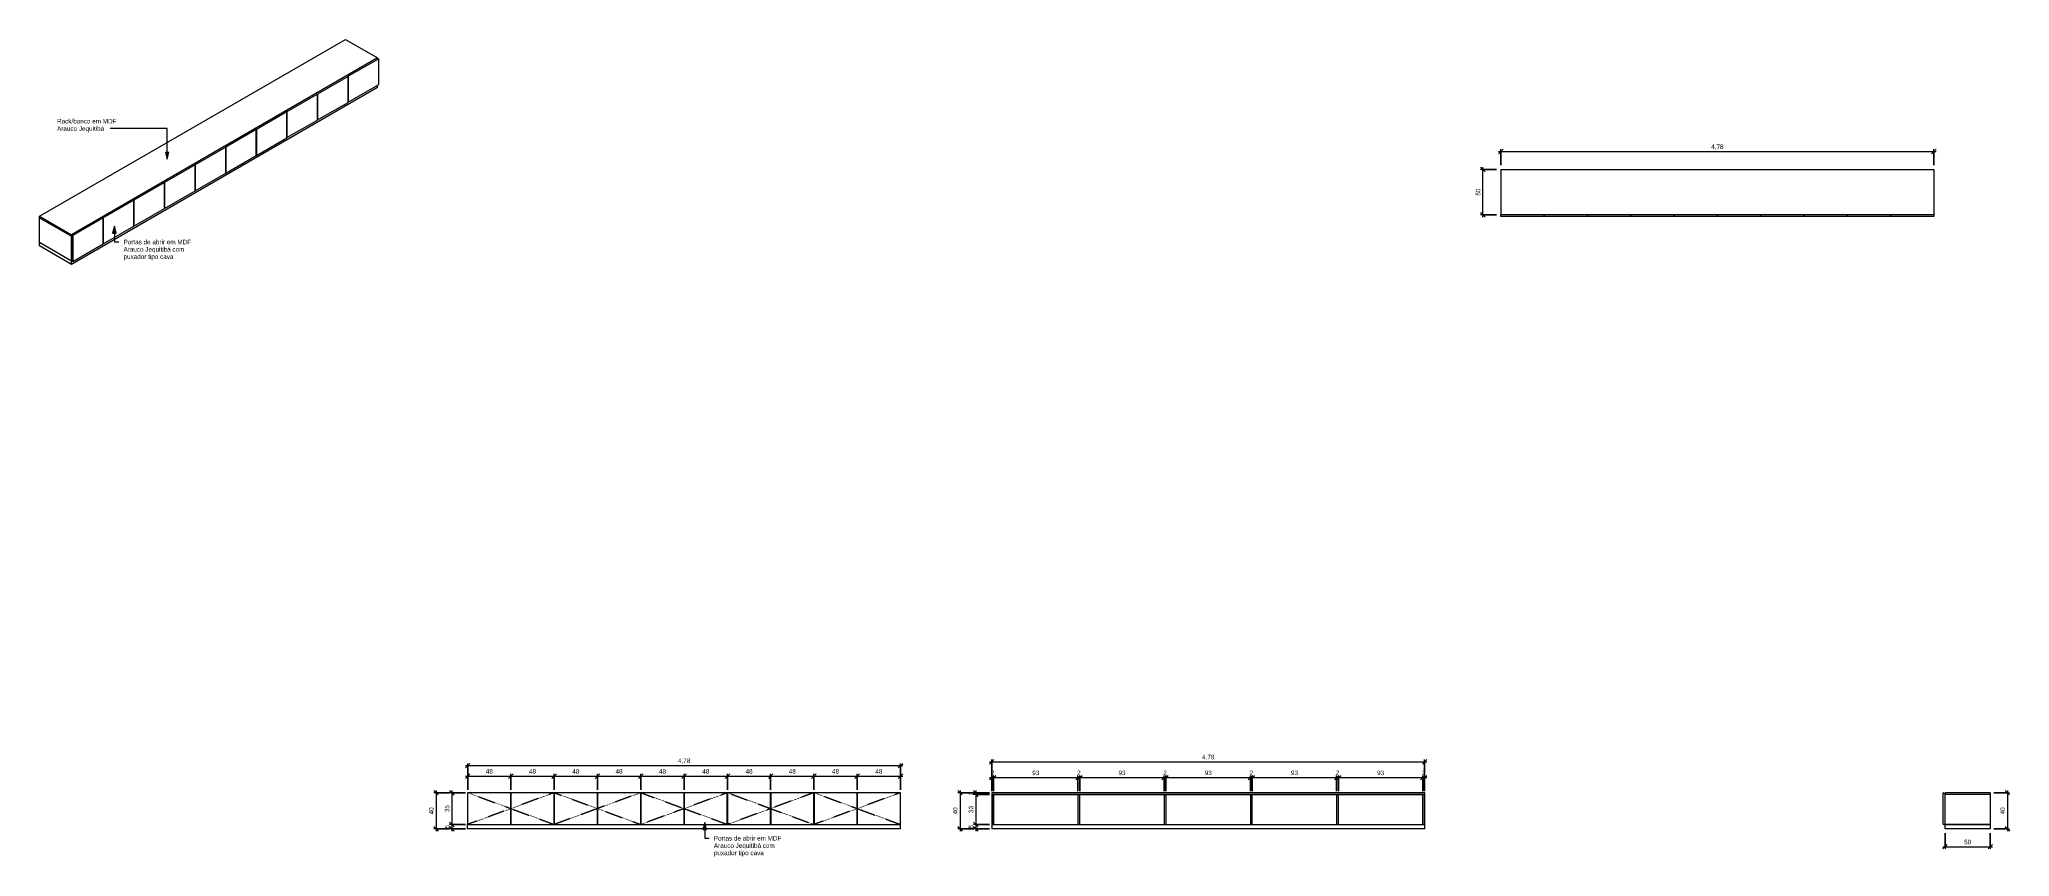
# Model space of a CAD drawing. Header units: millimetres. Extents: x 632 to 22386, y -104 to 8910.
import ezdxf

# ---------------------------------------------------------------- set-up
doc = ezdxf.new("R2010")
doc.units = ezdxf.units.MM
doc.linetypes.add('Overhead', pattern=[3.96875, 2.38125, -1.5875])
for name, color, linetype, lineweight in [('A-ANNO-DIMS', 211, 'Continuous', 9), ('A-ANNO-DIMS-25', 211, 'Continuous', 9), ('A-FLOR-OVHD', 1, 'Overhead', 9), ('G-ANNO-TEXT', 231, 'Continuous', 9), ('I-FURN', 30, 'Continuous', 9)]:
    doc.layers.add(name, color=color, linetype=linetype, lineweight=lineweight)
doc.styles.add('@Arial Unicode MS', font='ARIALUNI.TTF', dxfattribs={"height": 50})
doc.styles.add('Arial', font='arial.ttf', dxfattribs={"height": 50})
doc.dimstyles.new('CRT_-__Metros_-_Linha_de_chamada_3_5_mm', dxfattribs={"dimscale": 304.8, "dimtxt": 50.292243, "dimasz": 0.164042, "dimexe": 0.082021, "dimexo": 0.0625, "dimgap": 0.04101, "dimtad": 1, "dimdec": 0, "dimlfac": 0.1, "dimdsep": 46, "dimtxsty": '@Arial Unicode MS', "dimblk1": 'OBLIQUE', "dimblk2": 'OBLIQUE', "dimsah": 1, "dimcen": 0.09, "dimdle": 0.082021, "dimazin": 0, "dimtfac": 1, "dimtdec": 4, "dimtix": 1, "dimtmove": 0, "dimatfit": 3, "dimfxl": 0.492126, "dimfxlon": 1, "dimtvp": 1, "dimtolj": 1, "dimtzin": 0, "dimarcsym": 2})
doc.dimstyles.new('CRT_-__Metros_-_Linha_de_chamada_3_5_mm_1', dxfattribs={"dimscale": 304.8, "dimtxt": 50.292243, "dimasz": 0.164042, "dimexe": 0.082021, "dimexo": 0.0625, "dimgap": 0.04101, "dimtad": 1, "dimlfac": 0.001, "dimrnd": 0.01, "dimzin": 0, "dimdsep": 46, "dimtxsty": '@Arial Unicode MS', "dimblk1": 'OBLIQUE', "dimblk2": 'OBLIQUE', "dimsah": 1, "dimcen": 0.09, "dimdle": 0.082021, "dimazin": 0, "dimtfac": 1, "dimtdec": 4, "dimtix": 1, "dimtmove": 0, "dimatfit": 3, "dimfxl": 0.492126, "dimfxlon": 1, "dimtvp": 1, "dimtolj": 1, "dimtzin": 0, "dimarcsym": 2})

msp = doc.modelspace()

# ---------------------------------------------------------------- texts
at = {"layer": 'G-ANNO-TEXT', "color": 7, "char_height": 50, "attachment_point": 1, "style": 'Arial'}
for s, insert, width in [('Arauco Jequitibá', (827.133, 7951.931), 647.36266), ('Rack/banco em MDF ', (827.133, 8032.96), 835.75922), ('Arauco Jequitibá com ', (1561.456, 6619.477), 859.80984), ('puxador tipo cava', (1561.456, 6538.448), 687.44703), ('Portas de abrir em MDF ', (1561.456, 6700.505), 921.94063), ('Arauco Jequitibá com ', (8079.391, 41.667), 859.80984), ('Portas de abrir em MDF ', (8079.391, 122.696), 921.94063), ('puxador tipo cava', (8079.391, -39.361), 687.44703)]:
    msp.add_mtext(s, dxfattribs=dict(at, insert=insert, width=width))

# ---------------------------------------------------------------- blocks, each defined once
blk = doc.blocks.new('RACK-BANCO QUARTO - RACK-BANCO QUARTO-4356055-VISTA 3D RACK_BANCO')
at = {"layer": 'I-FURN'}
for p, q in [((632, 6959), (4012, 8910)), ((4366, 8706), (986, 6754)), ((4012, 8910), (4366, 8706)), ((4366, 8690), (4366, 8706)), ((4041, 8502), (3704, 8307)), ((4042, 8503), (4041, 8502)), ((4041, 8216), (4041, 8502)), ((4379, 8697), (4042, 8503)), ((4042, 8503), (4042, 8217)), ((4379, 8412), (4379, 8697)), ((4366, 8379), (986, 6428)), ((3703, 8307), (3366, 8112)), ((3704, 8307), (3703, 8307)), ((3703, 8021), (3703, 8307)), ((3704, 8307), (3704, 8022)), ((4042, 8217), (4379, 8412)), ((4366, 8379), (4366, 8404)), ((3365, 8112), (3028, 7917)), ((3366, 8112), (3365, 8112)), ((3365, 7826), (3365, 8112)), ((3366, 8112), (3366, 7827)), ((3704, 8022), (4041, 8216)), ((4041, 8217), (4042, 8217)), ((3027, 7917), (2690, 7722)), ((3027, 7631), (3027, 7917)), ((3028, 7917), (3027, 7917)), ((3028, 7917), (3028, 7631)), ((3366, 7827), (3703, 8021)), ((3703, 8022), (3704, 8022)), ((2689, 7722), (2352, 7527)), ((2690, 7722), (2689, 7722)), ((2689, 7436), (2689, 7722)), ((2690, 7722), (2690, 7436)), ((2690, 7436), (3027, 7631)), ((3027, 7632), (3028, 7631)), ((3028, 7631), (3365, 7826)), ((3365, 7827), (3366, 7827)), ((2351, 7526), (2014, 7332)), ((2352, 7527), (2351, 7526)), ((2351, 7241), (2351, 7526)), ((2352, 7527), (2352, 7241)), ((2352, 7241), (2689, 7436)), ((2689, 7437), (2690, 7436)), ((2013, 7331), (1676, 7137)), ((2014, 7332), (2013, 7331)), ((2013, 7046), (2013, 7331)), ((2014, 7332), (2014, 7046)), ((2014, 7046), (2351, 7241)), ((2351, 7242), (2352, 7241)), ((1675, 7136), (1338, 6941)), ((1676, 7137), (1675, 7136)), ((1675, 6850), (1675, 7136)), ((1676, 7137), (1676, 6851)), ((1676, 6851), (2013, 7046)), ((2013, 7046), (2014, 7046)), ((632, 6673), (632, 6959)), ((632, 6959), (986, 6754)), ((632, 6673), (632, 6942)), ((632, 6942), (986, 6738)), ((986, 6754), (986, 6469)), ((1000, 6746), (986, 6738)), ((1337, 6941), (1000, 6746)), ((1000, 6746), (1000, 6461)), ((1338, 6941), (1337, 6941)), ((1337, 6655), (1337, 6941)), ((1338, 6941), (1338, 6656)), ((1338, 6656), (1675, 6850)), ((1675, 6851), (1676, 6851)), ((632, 6673), (986, 6469)), ((632, 6673), (986, 6469)), ((632, 6673), (986, 6469)), ((632, 6632), (632, 6673)), ((986, 6428), (632, 6632)), ((986, 6469), (986, 6738)), ((986, 6738), (986, 6469)), ((1000, 6461), (1337, 6655)), ((1337, 6656), (1338, 6656)), ((986, 6469), (1000, 6461)), ((986, 6428), (986, 6469))]:
    blk.add_line(p, q, dxfattribs=at)
blk = doc.blocks.new('RACK-BANCO QUARTO - RACK-BANCO QUARTO-4356055-VISTA FRONTAL RACK_BANCO')
at = {"layer": 'I-FURN'}
for p, q in [((8369.650772, 600), (8369.650772, 250)), ((8846.650772, 600), (8369.650772, 600)), ((8846.650772, 250), (8846.650772, 600)), ((8847.650772, 600), (8846.650772, 600)), ((8846.650772, 580), (8847.650772, 580)), ((8847.650772, 600), (8847.650772, 250)), ((9324.650772, 600), (8847.650772, 600)), ((9324.650772, 250), (9324.650772, 600)), ((9325.650772, 600), (9324.650772, 600)), ((9324.650772, 580), (9325.650772, 580)), ((9325.650772, 580), (9324.650772, 580)), ((9325.650772, 600), (9325.650772, 250)), ((9802.650772, 600), (9325.650772, 600)), ((9802.650772, 250), (9802.650772, 600)), ((9803.650772, 600), (9802.650772, 600)), ((9802.650772, 580), (9803.650772, 580)), ((9803.650772, 600), (9803.650772, 250)), ((10280.650772, 600), (9803.650772, 600)), ((10280.650772, 250), (10280.650772, 600)), ((10281.650772, 600), (10280.650772, 600)), ((10280.650772, 580), (10281.650772, 580)), ((10281.650772, 580), (10280.650772, 580)), ((10281.650772, 600), (10281.650772, 250)), ((10758.650772, 600), (10281.650772, 600)), ((10758.650772, 250), (10758.650772, 600)), ((10759.650772, 600), (10758.650772, 600)), ((10758.650772, 580), (10759.650772, 580)), ((10759.650772, 600), (10759.650772, 250)), ((11236.650772, 600), (10759.650772, 600)), ((11236.650772, 250), (11236.650772, 600)), ((11237.650772, 600), (11236.650772, 600)), ((11236.650772, 580), (11237.650772, 580)), ((11237.650772, 580), (11236.650772, 580)), ((11237.650772, 600), (11237.650772, 250)), ((11714.650772, 600), (11237.650772, 600)), ((11714.650772, 250), (11714.650772, 600)), ((11715.650772, 600), (11714.650772, 600)), ((11714.650772, 580), (11715.650772, 580)), ((11715.650772, 600), (11715.650772, 250)), ((12192.650772, 600), (11715.650772, 600)), ((12192.650772, 250), (12192.650772, 600)), ((12193.650772, 600), (12192.650772, 600)), ((12192.650772, 580), (12193.650772, 580)), ((12193.650772, 580), (12192.650772, 580)), ((12193.650772, 600), (12193.650772, 250)), ((12670.650772, 600), (12193.650772, 600)), ((12670.650772, 250), (12670.650772, 600)), ((12671.650772, 600), (12670.650772, 600)), ((12670.650772, 580), (12671.650772, 580)), ((12671.650772, 600), (12671.650772, 250)), ((13148.650772, 600), (12671.650772, 600)), ((13148.650772, 250), (13148.650772, 600)), ((13149.650772, 600), (13148.650772, 600)), ((13149.650772, 580), (13148.650772, 580)), ((13149.650772, 250), (13149.650772, 600)), ((13149.650772, 250), (13149.650772, 580)), ((8369.650772, 250), (8846.650772, 250)), ((8369.650772, 200), (8369.650772, 250)), ((8846.650772, 250), (8847.650772, 250)), ((8847.650772, 250), (9324.650772, 250)), ((9324.650772, 250), (9325.650772, 250)), ((9324.650772, 250), (9325.650772, 250)), ((9325.650772, 250), (9802.650772, 250)), ((9802.650772, 250), (9803.650772, 250)), ((9803.650772, 250), (10280.650772, 250)), ((10280.650772, 250), (10281.650772, 250)), ((10280.650772, 250), (10281.650772, 250)), ((10281.650772, 250), (10758.650772, 250)), ((10758.650772, 250), (10759.650772, 250)), ((10759.650772, 250), (11236.650772, 250)), ((11236.650772, 250), (11237.650772, 250)), ((11236.650772, 250), (11237.650772, 250)), ((11237.650772, 250), (11714.650772, 250)), ((11714.650772, 250), (11715.650772, 250)), ((11715.650772, 250), (12192.650772, 250)), ((12192.650772, 250), (12193.650772, 250)), ((12192.650772, 250), (12193.650772, 250)), ((12193.650772, 250), (12670.650772, 250)), ((12670.650772, 250), (12671.650772, 250)), ((12671.650772, 250), (13148.650772, 250)), ((13148.650772, 250), (13149.650772, 250)), ((13148.650772, 250), (13149.650772, 250)), ((13148.650772, 250), (13149.650772, 250)), ((13149.650772, 200), (13149.650772, 250)), ((13149.650772, 200), (8369.650772, 200))]:
    blk.add_line(p, q, dxfattribs=at)
blk = doc.blocks.new('RACK-BANCO QUARTO - RACK-BANCO QUARTO-4356055-VISTA INTERNA RACK_BANCO')
at = {"layer": 'I-FURN'}
for p, q in [((-8369.650772, 600), (-13149.650772, 600)), ((-13149.650772, 600), (-13149.650772, 250)), ((-13129.650772, 580), (-13149.650772, 580)), ((-13149.650772, 580), (-13149.650772, 250)), ((-13129.650772, 580), (-13129.650772, 250)), ((-8389.650772, 580), (-13129.650772, 580)), ((-13129.650772, 250), (-13129.650772, 580)), ((-13129.650772, 580), (-8389.650772, 580)), ((-13129.650772, 250), (-13129.650772, 580)), ((-12177.650772, 580), (-12197.650772, 580)), ((-12197.650772, 580), (-12197.650772, 250)), ((-12177.650772, 250), (-12177.650772, 580)), ((-11225.650772, 580), (-11245.650772, 580)), ((-11245.650772, 580), (-11245.650772, 250)), ((-11225.650772, 250), (-11225.650772, 580)), ((-10273.650772, 580), (-10293.650772, 580)), ((-10293.650772, 580), (-10293.650772, 250)), ((-10273.650772, 250), (-10273.650772, 580)), ((-9321.650772, 580), (-9341.650772, 580)), ((-9341.650772, 580), (-9341.650772, 250)), ((-9321.650772, 250), (-9321.650772, 580)), ((-8389.650772, 250), (-8389.650772, 580)), ((-8389.650772, 580), (-8389.650772, 250)), ((-8369.650772, 580), (-8389.650772, 580)), ((-8389.650772, 580), (-8389.650772, 250)), ((-8369.650772, 250), (-8369.650772, 600)), ((-8369.650772, 250), (-8369.650772, 580)), ((-13149.650772, 250), (-13129.650772, 250)), ((-13149.650772, 250), (-13129.650772, 250)), ((-13149.650772, 250), (-8369.650772, 250)), ((-13149.650772, 250), (-13149.650772, 200)), ((-13129.650772, 250), (-8389.650772, 250)), ((-12197.650772, 250), (-12177.650772, 250)), ((-11245.650772, 250), (-11225.650772, 250)), ((-10293.650772, 250), (-10273.650772, 250)), ((-9341.650772, 250), (-9321.650772, 250)), ((-8389.650772, 250), (-8369.650772, 250)), ((-8389.650772, 250), (-8369.650772, 250)), ((-8369.650772, 200), (-8369.650772, 250)), ((-8369.650772, 200), (-13149.650772, 200))]:
    blk.add_line(p, q, dxfattribs=at)
blk = doc.blocks.new('RACK-BANCO QUARTO - RACK-BANCO QUARTO-4356055-VISTA SUPERIOR RACK_BANCO')
at = {"layer": 'I-FURN'}
for p, q in [((8370, 7475), (13150, 7475)), ((8370, 7475), (8370, 6975)), ((13150, 7475), (13150, 6975)), ((8370, 6955), (8370, 6975)), ((13150, 6975), (8370, 6975)), ((8847, 6975), (8847, 6955)), ((8848, 6955), (8848, 6975)), ((9325, 6975), (9325, 6955)), ((9326, 6955), (9326, 6975)), ((9803, 6975), (9803, 6955)), ((9804, 6955), (9804, 6975)), ((10281, 6975), (10281, 6955)), ((10282, 6955), (10282, 6975)), ((10759, 6975), (10759, 6955)), ((10760, 6955), (10760, 6975)), ((11237, 6975), (11237, 6955)), ((11238, 6955), (11238, 6975)), ((11715, 6975), (11715, 6955)), ((11716, 6955), (11716, 6975)), ((12193, 6975), (12193, 6955)), ((12194, 6955), (12194, 6975)), ((12671, 6975), (12671, 6955)), ((12672, 6955), (12672, 6975)), ((13149, 6975), (13149, 6955)), ((8847, 6955), (8370, 6955)), ((9325, 6955), (8848, 6955)), ((9803, 6955), (9326, 6955)), ((10281, 6955), (9804, 6955)), ((10759, 6955), (10282, 6955)), ((11237, 6955), (10760, 6955)), ((11715, 6955), (11238, 6955)), ((12193, 6955), (11716, 6955)), ((12671, 6955), (12194, 6955)), ((13149, 6955), (12672, 6955))]:
    blk.add_line(p, q, dxfattribs=at)
blk = doc.blocks.new('RACK-BANCO QUARTO - RACK-BANCO QUARTO-4356055-Elevação frontal')
at = {"layer": 'I-FURN'}
for p, q in [((6955, 250), (6955, 600)), ((6975, 580), (6955, 600)), ((6975, 250), (6975, 600)), ((7475, 600), (6975, 600)), ((6975, 250), (6975, 580)), ((7475, 580), (6975, 580)), ((7475, 600), (7475, 250)), ((7475, 580), (7475, 250)), ((6975, 250), (6955, 250)), ((7475, 250), (6975, 250)), ((6975, 250), (7475, 250)), ((6975, 250), (7475, 250)), ((6975, 200), (6975, 250)), ((7475, 250), (7475, 200)), ((7475, 200), (6975, 200))]:
    blk.add_line(p, q, dxfattribs=at)
blk = doc.blocks.new('DIMBLOCK1-VISTA FRONTAL RACK_BANCO')
at = {"layer": 'A-ANNO-DIMS-25'}
for p, q in [((5336, 783), (5838, 783)), ((5361, 633), (5361, 808)), ((5361, 783), (5361, 633)), ((5838, 633), (5838, 808)), ((5838, 783), (5838, 633))]:
    blk.add_line(p, q, dxfattribs=at)
at = {"layer": 'A-ANNO-DIMS-25', "lineweight": 18}
for p, q in [((5361, 783), (5336, 758)), ((5361, 783), (5386, 808)), ((5838, 783), (5813, 758)), ((5838, 783), (5863, 808))]:
    blk.add_line(p, q, dxfattribs=at)
at = {"layer": 'A-ANNO-DIMS-25', "color": 0, "insert": (5561, 861), "char_height": 50, "width": 92.94, "attachment_point": 1, "line_spacing_factor": 1.117605, "style": '@Arial Unicode MS'}
blk.add_mtext('48', dxfattribs=at)
blk = doc.blocks.new('_Oblique')
at = {"color": 0, "linetype": 'ByBlock', "lineweight": -2}
blk.add_line((-0.5, -0.5), (0.5, 0.5), dxfattribs=at)
blk = doc.blocks.new('DIMBLOCK2-VISTA FRONTAL RACK_BANCO')
at = {"layer": 'A-ANNO-DIMS-25', "lineweight": 18}
for p, q in [((5838, 783), (5813, 758)), ((5838, 783), (5863, 808)), ((6316, 783), (6291, 758)), ((6316, 783), (6341, 808))]:
    blk.add_line(p, q, dxfattribs=at)
at = {"layer": 'A-ANNO-DIMS-25'}
for p, q in [((5838, 633), (5838, 808)), ((5838, 783), (6316, 783)), ((5838, 783), (5838, 633)), ((6316, 633), (6316, 808)), ((6316, 783), (6316, 633))]:
    blk.add_line(p, q, dxfattribs=at)
at = {"layer": 'A-ANNO-DIMS-25', "color": 0, "insert": (6038, 861), "char_height": 50, "width": 92.94, "attachment_point": 1, "line_spacing_factor": 1.117605, "style": '@Arial Unicode MS'}
blk.add_mtext('48', dxfattribs=at)
blk = doc.blocks.new('DIMBLOCK3-VISTA FRONTAL RACK_BANCO')
at = {"layer": 'A-ANNO-DIMS-25', "lineweight": 18}
for p, q in [((6316, 783), (6291, 758)), ((6316, 783), (6341, 808)), ((6794, 783), (6769, 758)), ((6794, 783), (6819, 808))]:
    blk.add_line(p, q, dxfattribs=at)
at = {"layer": 'A-ANNO-DIMS-25'}
for p, q in [((6316, 633), (6316, 808)), ((6316, 783), (6794, 783)), ((6316, 783), (6316, 633)), ((6794, 633), (6794, 808)), ((6794, 783), (6794, 633))]:
    blk.add_line(p, q, dxfattribs=at)
at = {"layer": 'A-ANNO-DIMS-25', "color": 0, "insert": (6516, 861), "char_height": 50, "width": 92.94, "attachment_point": 1, "line_spacing_factor": 1.117605, "style": '@Arial Unicode MS'}
blk.add_mtext('48', dxfattribs=at)
blk = doc.blocks.new('DIMBLOCK4-VISTA FRONTAL RACK_BANCO')
at = {"layer": 'A-ANNO-DIMS-25', "lineweight": 18}
for p, q in [((6794, 783), (6769, 758)), ((6794, 783), (6819, 808)), ((7272, 783), (7247, 758)), ((7272, 783), (7297, 808))]:
    blk.add_line(p, q, dxfattribs=at)
at = {"layer": 'A-ANNO-DIMS-25'}
for p, q in [((6794, 633), (6794, 808)), ((6794, 783), (7272, 783)), ((6794, 783), (6794, 633)), ((7272, 633), (7272, 808)), ((7272, 783), (7272, 633))]:
    blk.add_line(p, q, dxfattribs=at)
at = {"layer": 'A-ANNO-DIMS-25', "color": 0, "insert": (6994, 861), "char_height": 50, "width": 92.94, "attachment_point": 1, "line_spacing_factor": 1.117605, "style": '@Arial Unicode MS'}
blk.add_mtext('48', dxfattribs=at)
blk = doc.blocks.new('DIMBLOCK5-VISTA FRONTAL RACK_BANCO')
at = {"layer": 'A-ANNO-DIMS-25', "lineweight": 18}
for p, q in [((7272, 783), (7247, 758)), ((7272, 783), (7297, 808)), ((7751, 783), (7726, 758)), ((7751, 783), (7776, 808))]:
    blk.add_line(p, q, dxfattribs=at)
at = {"layer": 'A-ANNO-DIMS-25'}
for p, q in [((7272, 633), (7272, 808)), ((7272, 783), (7751, 783)), ((7272, 783), (7272, 633)), ((7751, 633), (7751, 808)), ((7751, 783), (7751, 633))]:
    blk.add_line(p, q, dxfattribs=at)
at = {"layer": 'A-ANNO-DIMS-25', "color": 0, "insert": (7473, 861), "char_height": 50, "width": 92.94, "attachment_point": 1, "line_spacing_factor": 1.117605, "style": '@Arial Unicode MS'}
blk.add_mtext('48', dxfattribs=at)
blk = doc.blocks.new('DIMBLOCK6-VISTA FRONTAL RACK_BANCO')
at = {"layer": 'A-ANNO-DIMS-25', "lineweight": 18}
for p, q in [((7751, 783), (7726, 758)), ((7751, 783), (7776, 808)), ((8229, 783), (8204, 758)), ((8229, 783), (8254, 808))]:
    blk.add_line(p, q, dxfattribs=at)
at = {"layer": 'A-ANNO-DIMS-25'}
for p, q in [((7751, 633), (7751, 808)), ((7751, 783), (8229, 783)), ((7751, 783), (7751, 633)), ((8229, 633), (8229, 808)), ((8229, 783), (8229, 633))]:
    blk.add_line(p, q, dxfattribs=at)
at = {"layer": 'A-ANNO-DIMS-25', "color": 0, "insert": (7951, 861), "char_height": 50, "width": 92.94, "attachment_point": 1, "line_spacing_factor": 1.117605, "style": '@Arial Unicode MS'}
blk.add_mtext('48', dxfattribs=at)
blk = doc.blocks.new('DIMBLOCK7-VISTA FRONTAL RACK_BANCO')
at = {"layer": 'A-ANNO-DIMS-25', "lineweight": 18}
for p, q in [((8229, 783), (8204, 758)), ((8229, 783), (8254, 808)), ((8706, 783), (8681, 758)), ((8706, 783), (8731, 808))]:
    blk.add_line(p, q, dxfattribs=at)
at = {"layer": 'A-ANNO-DIMS-25'}
for p, q in [((8229, 633), (8229, 808)), ((8229, 783), (8706, 783)), ((8229, 783), (8229, 633)), ((8706, 633), (8706, 808)), ((8706, 783), (8706, 633))]:
    blk.add_line(p, q, dxfattribs=at)
at = {"layer": 'A-ANNO-DIMS-25', "color": 0, "insert": (8429, 861), "char_height": 50, "width": 92.94, "attachment_point": 1, "line_spacing_factor": 1.117605, "style": '@Arial Unicode MS'}
blk.add_mtext('48', dxfattribs=at)
blk = doc.blocks.new('DIMBLOCK8-VISTA FRONTAL RACK_BANCO')
at = {"layer": 'A-ANNO-DIMS-25', "lineweight": 18}
for p, q in [((8706, 783), (8681, 758)), ((8706, 783), (8731, 808)), ((9184, 783), (9159, 758)), ((9184, 783), (9209, 808))]:
    blk.add_line(p, q, dxfattribs=at)
at = {"layer": 'A-ANNO-DIMS-25'}
for p, q in [((8706, 633), (8706, 808)), ((8706, 783), (9184, 783)), ((8706, 783), (8706, 633)), ((9184, 633), (9184, 808)), ((9184, 783), (9184, 633))]:
    blk.add_line(p, q, dxfattribs=at)
at = {"layer": 'A-ANNO-DIMS-25', "color": 0, "insert": (8906, 861), "char_height": 50, "width": 92.94, "attachment_point": 1, "line_spacing_factor": 1.117605, "style": '@Arial Unicode MS'}
blk.add_mtext('48', dxfattribs=at)
blk = doc.blocks.new('DIMBLOCK9-VISTA FRONTAL RACK_BANCO')
at = {"layer": 'A-ANNO-DIMS-25', "lineweight": 18}
for p, q in [((9184, 783), (9159, 758)), ((9184, 783), (9209, 808)), ((9662, 783), (9637, 758)), ((9662, 783), (9687, 808))]:
    blk.add_line(p, q, dxfattribs=at)
at = {"layer": 'A-ANNO-DIMS-25'}
for p, q in [((9184, 633), (9184, 808)), ((9184, 783), (9662, 783)), ((9184, 783), (9184, 633)), ((9662, 633), (9662, 808)), ((9662, 783), (9662, 633))]:
    blk.add_line(p, q, dxfattribs=at)
at = {"layer": 'A-ANNO-DIMS-25', "color": 0, "insert": (9384, 861), "char_height": 50, "width": 92.94, "attachment_point": 1, "line_spacing_factor": 1.117605, "style": '@Arial Unicode MS'}
blk.add_mtext('48', dxfattribs=at)
blk = doc.blocks.new('DIMBLOCK10-VISTA FRONTAL RACK_BANCO')
at = {"layer": 'A-ANNO-DIMS-25', "lineweight": 18}
for p, q in [((9662, 783), (9637, 758)), ((9662, 783), (9687, 808)), ((10140, 783), (10115, 758)), ((10140, 783), (10165, 808))]:
    blk.add_line(p, q, dxfattribs=at)
at = {"layer": 'A-ANNO-DIMS-25'}
for p, q in [((9662, 633), (9662, 808)), ((9662, 783), (10165, 783)), ((9662, 783), (9662, 633)), ((10140, 633), (10140, 808)), ((10140, 783), (10140, 633))]:
    blk.add_line(p, q, dxfattribs=at)
at = {"layer": 'A-ANNO-DIMS-25', "color": 0, "insert": (9862, 861), "char_height": 50, "width": 92.94, "attachment_point": 1, "line_spacing_factor": 1.117605, "style": '@Arial Unicode MS'}
blk.add_mtext('48', dxfattribs=at)
blk = doc.blocks.new('DIMBLOCK11-VISTA FRONTAL RACK_BANCO')
at = {"layer": 'A-ANNO-DIMS-25'}
for p, q in [((5336, 899), (10165, 899)), ((5361, 749), (5361, 924)), ((5361, 899), (5361, 749)), ((10140, 749), (10140, 924)), ((10140, 899), (10140, 749))]:
    blk.add_line(p, q, dxfattribs=at)
at = {"layer": 'A-ANNO-DIMS-25', "lineweight": 18}
for p, q in [((5361, 899), (5336, 874)), ((5361, 899), (5386, 924)), ((10140, 899), (10115, 874)), ((10140, 899), (10165, 924))]:
    blk.add_line(p, q, dxfattribs=at)
at = {"layer": 'A-ANNO-DIMS-25', "color": 0, "insert": (7683, 977), "char_height": 50, "width": 162.34, "attachment_point": 1, "line_spacing_factor": 1.117605, "style": '@Arial Unicode MS'}
blk.add_mtext('4,78', dxfattribs=at)
blk = doc.blocks.new('DIMBLOCK12-VISTA FRONTAL RACK_BANCO')
at = {"layer": 'A-ANNO-DIMS-25', "lineweight": 18}
for p, q in [((5187, 600), (5162, 625)), ((5187, 600), (5212, 575)), ((5187, 250), (5162, 275)), ((5187, 250), (5212, 225))]:
    blk.add_line(p, q, dxfattribs=at)
at = {"layer": 'A-ANNO-DIMS-25'}
for p, q in [((5337, 600), (5162, 600)), ((5187, 625), (5187, 250)), ((5187, 600), (5337, 600)), ((5337, 250), (5162, 250)), ((5187, 250), (5337, 250))]:
    blk.add_line(p, q, dxfattribs=at)
at = {"layer": 'A-ANNO-DIMS-25', "color": 0, "insert": (5109, 386), "char_height": 50, "width": 92.94, "attachment_point": 1, "rotation": 90, "line_spacing_factor": 1.117605, "style": '@Arial Unicode MS'}
blk.add_mtext('35', dxfattribs=at)
blk = doc.blocks.new('DIMBLOCK13-VISTA FRONTAL RACK_BANCO')
at = {"layer": 'A-ANNO-DIMS-25', "lineweight": 18}
for p, q in [((5187, 250), (5162, 275)), ((5187, 200), (5162, 225)), ((5187, 250), (5212, 225)), ((5187, 200), (5212, 175))]:
    blk.add_line(p, q, dxfattribs=at)
at = {"layer": 'A-ANNO-DIMS-25'}
for p, q in [((5337, 250), (5162, 250)), ((5187, 250), (5187, 175)), ((5187, 250), (5337, 250)), ((5337, 200), (5162, 200)), ((5187, 200), (5337, 200))]:
    blk.add_line(p, q, dxfattribs=at)
at = {"layer": 'A-ANNO-DIMS-25', "color": 0, "insert": (5109, 206), "char_height": 50, "width": 46.47, "attachment_point": 1, "rotation": 90, "line_spacing_factor": 1.117605, "style": '@Arial Unicode MS'}
blk.add_mtext('5', dxfattribs=at)
blk = doc.blocks.new('DIMBLOCK14-VISTA FRONTAL RACK_BANCO')
at = {"layer": 'A-ANNO-DIMS-25', "lineweight": 18}
for p, q in [((5012, 600), (4987, 625)), ((5012, 600), (5037, 575)), ((5012, 200), (4987, 225)), ((5012, 200), (5037, 175))]:
    blk.add_line(p, q, dxfattribs=at)
at = {"layer": 'A-ANNO-DIMS-25'}
for p, q in [((5162, 600), (4987, 600)), ((5012, 625), (5012, 175)), ((5012, 600), (5162, 600)), ((5162, 200), (4987, 200)), ((5012, 200), (5162, 200))]:
    blk.add_line(p, q, dxfattribs=at)
at = {"layer": 'A-ANNO-DIMS-25', "color": 0, "insert": (4934, 361), "char_height": 50, "width": 92.94, "attachment_point": 1, "rotation": 90, "line_spacing_factor": 1.117605, "style": '@Arial Unicode MS'}
blk.add_mtext('40', dxfattribs=at)
blk = doc.blocks.new('DIMBLOCK15-VISTA INTERNA RACK_BANCO')
at = {"layer": 'A-ANNO-DIMS-25'}
for p, q in [((11122, 766), (11167, 766)), ((11147, 616), (11147, 791)), ((11147, 766), (11147, 616)), ((11167, 616), (11167, 791)), ((11167, 766), (11167, 616))]:
    blk.add_line(p, q, dxfattribs=at)
at = {"layer": 'A-ANNO-DIMS-25', "lineweight": 18}
for p, q in [((11147, 766), (11122, 741)), ((11167, 766), (11142, 741)), ((11147, 766), (11172, 791)), ((11167, 766), (11192, 791))]:
    blk.add_line(p, q, dxfattribs=at)
at = {"layer": 'A-ANNO-DIMS-25', "color": 0, "insert": (11138, 844), "char_height": 50, "width": 46.47, "attachment_point": 1, "line_spacing_factor": 1.117605, "style": '@Arial Unicode MS'}
blk.add_mtext('2', dxfattribs=at)
blk = doc.blocks.new('DIMBLOCK16-VISTA INTERNA RACK_BANCO')
at = {"layer": 'A-ANNO-DIMS-25', "lineweight": 18}
for p, q in [((11167, 766), (11142, 741)), ((11167, 766), (11192, 791)), ((12099, 766), (12074, 741)), ((12099, 766), (12124, 791))]:
    blk.add_line(p, q, dxfattribs=at)
at = {"layer": 'A-ANNO-DIMS-25'}
for p, q in [((11167, 616), (11167, 791)), ((11167, 766), (12099, 766)), ((11167, 766), (11167, 616)), ((12099, 616), (12099, 791)), ((12099, 766), (12099, 616))]:
    blk.add_line(p, q, dxfattribs=at)
at = {"layer": 'A-ANNO-DIMS-25', "color": 0, "insert": (11595, 844), "char_height": 50, "width": 92.94, "attachment_point": 1, "line_spacing_factor": 1.117605, "style": '@Arial Unicode MS'}
blk.add_mtext('93', dxfattribs=at)
blk = doc.blocks.new('DIMBLOCK17-VISTA INTERNA RACK_BANCO')
at = {"layer": 'A-ANNO-DIMS-25', "lineweight": 18}
for p, q in [((12099, 766), (12074, 741)), ((12119, 766), (12094, 741)), ((12099, 766), (12124, 791)), ((12119, 766), (12144, 791))]:
    blk.add_line(p, q, dxfattribs=at)
at = {"layer": 'A-ANNO-DIMS-25'}
for p, q in [((12099, 616), (12099, 791)), ((12099, 766), (12119, 766)), ((12099, 766), (12099, 616)), ((12119, 616), (12119, 791)), ((12119, 766), (12119, 616))]:
    blk.add_line(p, q, dxfattribs=at)
at = {"layer": 'A-ANNO-DIMS-25', "color": 0, "insert": (12090, 844), "char_height": 50, "width": 46.47, "attachment_point": 1, "line_spacing_factor": 1.117605, "style": '@Arial Unicode MS'}
blk.add_mtext('2', dxfattribs=at)
blk = doc.blocks.new('DIMBLOCK18-VISTA INTERNA RACK_BANCO')
at = {"layer": 'A-ANNO-DIMS-25', "lineweight": 18}
for p, q in [((12119, 766), (12094, 741)), ((12119, 766), (12144, 791)), ((13051, 766), (13026, 741)), ((13051, 766), (13076, 791))]:
    blk.add_line(p, q, dxfattribs=at)
at = {"layer": 'A-ANNO-DIMS-25'}
for p, q in [((12119, 616), (12119, 791)), ((12119, 766), (13051, 766)), ((12119, 766), (12119, 616)), ((13051, 616), (13051, 791)), ((13051, 766), (13051, 616))]:
    blk.add_line(p, q, dxfattribs=at)
at = {"layer": 'A-ANNO-DIMS-25', "color": 0, "insert": (12547, 844), "char_height": 50, "width": 92.94, "attachment_point": 1, "line_spacing_factor": 1.117605, "style": '@Arial Unicode MS'}
blk.add_mtext('93', dxfattribs=at)
blk = doc.blocks.new('DIMBLOCK19-VISTA INTERNA RACK_BANCO')
at = {"layer": 'A-ANNO-DIMS-25', "lineweight": 18}
for p, q in [((13051, 766), (13026, 741)), ((13071, 766), (13046, 741)), ((13051, 766), (13076, 791)), ((13071, 766), (13096, 791))]:
    blk.add_line(p, q, dxfattribs=at)
at = {"layer": 'A-ANNO-DIMS-25'}
for p, q in [((13051, 616), (13051, 791)), ((13051, 766), (13071, 766)), ((13051, 766), (13051, 616)), ((13071, 616), (13071, 791)), ((13071, 766), (13071, 616))]:
    blk.add_line(p, q, dxfattribs=at)
at = {"layer": 'A-ANNO-DIMS-25', "color": 0, "insert": (13042, 844), "char_height": 50, "width": 46.47, "attachment_point": 1, "line_spacing_factor": 1.117605, "style": '@Arial Unicode MS'}
blk.add_mtext('2', dxfattribs=at)
blk = doc.blocks.new('DIMBLOCK20-VISTA INTERNA RACK_BANCO')
at = {"layer": 'A-ANNO-DIMS-25', "lineweight": 18}
for p, q in [((13071, 766), (13046, 741)), ((13071, 766), (13096, 791)), ((14003, 766), (13978, 741)), ((14003, 766), (14028, 791))]:
    blk.add_line(p, q, dxfattribs=at)
at = {"layer": 'A-ANNO-DIMS-25'}
for p, q in [((13071, 616), (13071, 791)), ((13071, 766), (14003, 766)), ((13071, 766), (13071, 616)), ((14003, 616), (14003, 791)), ((14003, 766), (14003, 616))]:
    blk.add_line(p, q, dxfattribs=at)
at = {"layer": 'A-ANNO-DIMS-25', "color": 0, "insert": (13499, 844), "char_height": 50, "width": 92.94, "attachment_point": 1, "line_spacing_factor": 1.117605, "style": '@Arial Unicode MS'}
blk.add_mtext('93', dxfattribs=at)
blk = doc.blocks.new('DIMBLOCK21-VISTA INTERNA RACK_BANCO')
at = {"layer": 'A-ANNO-DIMS-25', "lineweight": 18}
for p, q in [((14003, 766), (13978, 741)), ((14023, 766), (13998, 741)), ((14003, 766), (14028, 791)), ((14023, 766), (14048, 791))]:
    blk.add_line(p, q, dxfattribs=at)
at = {"layer": 'A-ANNO-DIMS-25'}
for p, q in [((14003, 616), (14003, 791)), ((14003, 766), (14023, 766)), ((14003, 766), (14003, 616)), ((14023, 616), (14023, 791)), ((14023, 766), (14023, 616))]:
    blk.add_line(p, q, dxfattribs=at)
at = {"layer": 'A-ANNO-DIMS-25', "color": 0, "insert": (13994, 844), "char_height": 50, "width": 46.47, "attachment_point": 1, "line_spacing_factor": 1.117605, "style": '@Arial Unicode MS'}
blk.add_mtext('2', dxfattribs=at)
blk = doc.blocks.new('DIMBLOCK22-VISTA INTERNA RACK_BANCO')
at = {"layer": 'A-ANNO-DIMS-25', "lineweight": 18}
for p, q in [((14023, 766), (13998, 741)), ((14023, 766), (14048, 791)), ((14955, 766), (14930, 741)), ((14955, 766), (14980, 791))]:
    blk.add_line(p, q, dxfattribs=at)
at = {"layer": 'A-ANNO-DIMS-25'}
for p, q in [((14023, 616), (14023, 791)), ((14023, 766), (14955, 766)), ((14023, 766), (14023, 616)), ((14955, 616), (14955, 791)), ((14955, 766), (14955, 616))]:
    blk.add_line(p, q, dxfattribs=at)
at = {"layer": 'A-ANNO-DIMS-25', "color": 0, "insert": (14451, 844), "char_height": 50, "width": 92.94, "attachment_point": 1, "line_spacing_factor": 1.117605, "style": '@Arial Unicode MS'}
blk.add_mtext('93', dxfattribs=at)
blk = doc.blocks.new('DIMBLOCK23-VISTA INTERNA RACK_BANCO')
at = {"layer": 'A-ANNO-DIMS-25', "lineweight": 18}
for p, q in [((14955, 766), (14930, 741)), ((14975, 766), (14950, 741)), ((14955, 766), (14980, 791)), ((14975, 766), (15000, 791))]:
    blk.add_line(p, q, dxfattribs=at)
at = {"layer": 'A-ANNO-DIMS-25'}
for p, q in [((14955, 616), (14955, 791)), ((14955, 766), (14975, 766)), ((14955, 766), (14955, 616)), ((14975, 616), (14975, 791)), ((14975, 766), (14975, 616))]:
    blk.add_line(p, q, dxfattribs=at)
at = {"layer": 'A-ANNO-DIMS-25', "color": 0, "insert": (14946, 844), "char_height": 50, "width": 46.47, "attachment_point": 1, "line_spacing_factor": 1.117605, "style": '@Arial Unicode MS'}
blk.add_mtext('2', dxfattribs=at)
blk = doc.blocks.new('DIMBLOCK24-VISTA INTERNA RACK_BANCO')
at = {"layer": 'A-ANNO-DIMS-25', "lineweight": 18}
for p, q in [((14975, 766), (14950, 741)), ((14975, 766), (15000, 791)), ((15907, 766), (15882, 741)), ((15907, 766), (15932, 791))]:
    blk.add_line(p, q, dxfattribs=at)
at = {"layer": 'A-ANNO-DIMS-25'}
for p, q in [((14975, 616), (14975, 791)), ((14975, 766), (15907, 766)), ((14975, 766), (14975, 616)), ((15907, 616), (15907, 791)), ((15907, 766), (15907, 616))]:
    blk.add_line(p, q, dxfattribs=at)
at = {"layer": 'A-ANNO-DIMS-25', "color": 0, "insert": (15403, 844), "char_height": 50, "width": 92.94, "attachment_point": 1, "line_spacing_factor": 1.117605, "style": '@Arial Unicode MS'}
blk.add_mtext('93', dxfattribs=at)
blk = doc.blocks.new('DIMBLOCK25-VISTA INTERNA RACK_BANCO')
at = {"layer": 'A-ANNO-DIMS-25', "lineweight": 18}
for p, q in [((15907, 766), (15882, 741)), ((15927, 766), (15902, 741)), ((15907, 766), (15932, 791)), ((15927, 766), (15952, 791))]:
    blk.add_line(p, q, dxfattribs=at)
at = {"layer": 'A-ANNO-DIMS-25'}
for p, q in [((15907, 616), (15907, 791)), ((15907, 766), (15952, 766)), ((15907, 766), (15907, 616)), ((15927, 616), (15927, 791)), ((15927, 766), (15927, 616))]:
    blk.add_line(p, q, dxfattribs=at)
at = {"layer": 'A-ANNO-DIMS-25', "color": 0, "insert": (15898, 844), "char_height": 50, "width": 46.47, "attachment_point": 1, "line_spacing_factor": 1.117605, "style": '@Arial Unicode MS'}
blk.add_mtext('2', dxfattribs=at)
blk = doc.blocks.new('DIMBLOCK26-VISTA INTERNA RACK_BANCO')
at = {"layer": 'A-ANNO-DIMS-25'}
for p, q in [((11122, 941), (15952, 941)), ((11147, 791), (11147, 966)), ((11147, 941), (11147, 791)), ((15927, 791), (15927, 966)), ((15927, 941), (15927, 791))]:
    blk.add_line(p, q, dxfattribs=at)
at = {"layer": 'A-ANNO-DIMS-25', "lineweight": 18}
for p, q in [((11147, 941), (11122, 916)), ((11147, 941), (11172, 966)), ((15927, 941), (15902, 916)), ((15927, 941), (15952, 966))]:
    blk.add_line(p, q, dxfattribs=at)
at = {"layer": 'A-ANNO-DIMS-25', "color": 0, "insert": (13470, 1019), "char_height": 50, "width": 162.34, "attachment_point": 1, "line_spacing_factor": 1.117605, "style": '@Arial Unicode MS'}
blk.add_mtext('4,78', dxfattribs=at)
blk = doc.blocks.new('DIMBLOCK27-VISTA INTERNA RACK_BANCO')
at = {"layer": 'A-ANNO-DIMS-25', "lineweight": 18}
for p, q in [((10972, 600), (10947, 625)), ((10972, 580), (10947, 605)), ((10972, 600), (10997, 575)), ((10972, 580), (10997, 555))]:
    blk.add_line(p, q, dxfattribs=at)
at = {"layer": 'A-ANNO-DIMS-25'}
for p, q in [((11122, 600), (10947, 600)), ((11122, 580), (10947, 580)), ((10972, 625), (10972, 580)), ((10972, 600), (11122, 600)), ((10972, 580), (11122, 580))]:
    blk.add_line(p, q, dxfattribs=at)
at = {"layer": 'A-ANNO-DIMS-25', "color": 0, "insert": (10894, 571), "char_height": 50, "width": 46.47, "attachment_point": 1, "rotation": 90, "line_spacing_factor": 1.117605, "style": '@Arial Unicode MS'}
blk.add_mtext('2', dxfattribs=at)
blk = doc.blocks.new('DIMBLOCK28-VISTA INTERNA RACK_BANCO')
at = {"layer": 'A-ANNO-DIMS-25', "lineweight": 18}
for p, q in [((10972, 580), (10947, 605)), ((10972, 580), (10997, 555)), ((10972, 250), (10947, 275)), ((10972, 250), (10997, 225))]:
    blk.add_line(p, q, dxfattribs=at)
at = {"layer": 'A-ANNO-DIMS-25'}
for p, q in [((11122, 580), (10947, 580)), ((10972, 580), (10972, 250)), ((10972, 580), (11122, 580)), ((11122, 250), (10947, 250)), ((10972, 250), (11122, 250))]:
    blk.add_line(p, q, dxfattribs=at)
at = {"layer": 'A-ANNO-DIMS-25', "color": 0, "insert": (10894, 376), "char_height": 50, "width": 92.94, "attachment_point": 1, "rotation": 90, "line_spacing_factor": 1.117605, "style": '@Arial Unicode MS'}
blk.add_mtext('33', dxfattribs=at)
blk = doc.blocks.new('DIMBLOCK29-VISTA INTERNA RACK_BANCO')
at = {"layer": 'A-ANNO-DIMS-25', "lineweight": 18}
for p, q in [((10972, 250), (10947, 275)), ((10972, 200), (10947, 225)), ((10972, 250), (10997, 225)), ((10972, 200), (10997, 175))]:
    blk.add_line(p, q, dxfattribs=at)
at = {"layer": 'A-ANNO-DIMS-25'}
for p, q in [((11122, 250), (10947, 250)), ((10972, 250), (10972, 175)), ((10972, 250), (11122, 250)), ((11122, 200), (10947, 200)), ((10972, 200), (11122, 200))]:
    blk.add_line(p, q, dxfattribs=at)
at = {"layer": 'A-ANNO-DIMS-25', "color": 0, "insert": (10894, 206), "char_height": 50, "width": 46.47, "attachment_point": 1, "rotation": 90, "line_spacing_factor": 1.117605, "style": '@Arial Unicode MS'}
blk.add_mtext('5', dxfattribs=at)
blk = doc.blocks.new('DIMBLOCK30-VISTA INTERNA RACK_BANCO')
at = {"layer": 'A-ANNO-DIMS-25', "lineweight": 18}
for p, q in [((10797, 600), (10772, 625)), ((10797, 600), (10822, 575)), ((10797, 200), (10772, 225)), ((10797, 200), (10822, 175))]:
    blk.add_line(p, q, dxfattribs=at)
at = {"layer": 'A-ANNO-DIMS-25'}
for p, q in [((10947, 600), (10772, 600)), ((10797, 625), (10797, 175)), ((10797, 600), (10947, 600)), ((10947, 200), (10772, 200)), ((10797, 200), (10947, 200))]:
    blk.add_line(p, q, dxfattribs=at)
at = {"layer": 'A-ANNO-DIMS-25', "color": 0, "insert": (10719, 361), "char_height": 50, "width": 92.94, "attachment_point": 1, "rotation": 90, "line_spacing_factor": 1.117605, "style": '@Arial Unicode MS'}
blk.add_mtext('40', dxfattribs=at)
blk = doc.blocks.new('DIMBLOCK31-VISTA SUPERIOR RACK_BANCO')
at = {"layer": 'A-ANNO-DIMS-25'}
for p, q in [((16744, 7674), (21574, 7674)), ((16769, 7524), (16769, 7699)), ((16769, 7674), (16769, 7524)), ((21549, 7524), (21549, 7699)), ((21549, 7674), (21549, 7524))]:
    blk.add_line(p, q, dxfattribs=at)
at = {"layer": 'A-ANNO-DIMS-25', "lineweight": 18}
for p, q in [((16769, 7674), (16744, 7649)), ((16769, 7674), (16794, 7699)), ((21549, 7674), (21524, 7649)), ((21549, 7674), (21574, 7699))]:
    blk.add_line(p, q, dxfattribs=at)
at = {"layer": 'A-ANNO-DIMS-25', "color": 0, "insert": (19091, 7751), "char_height": 50, "width": 162.34, "attachment_point": 1, "line_spacing_factor": 1.117605, "style": '@Arial Unicode MS'}
blk.add_mtext('4,78', dxfattribs=at)
blk = doc.blocks.new('DIMBLOCK32-VISTA SUPERIOR RACK_BANCO')
at = {"layer": 'A-ANNO-DIMS-25', "lineweight": 18}
for p, q in [((16569, 7475), (16544, 7500)), ((16569, 7475), (16594, 7450)), ((16569, 6975), (16544, 7000)), ((16569, 6975), (16594, 6950))]:
    blk.add_line(p, q, dxfattribs=at)
at = {"layer": 'A-ANNO-DIMS-25'}
for p, q in [((16719, 7475), (16544, 7475)), ((16569, 6950), (16569, 7500)), ((16569, 7475), (16719, 7475)), ((16719, 6975), (16544, 6975)), ((16569, 6975), (16719, 6975))]:
    blk.add_line(p, q, dxfattribs=at)
at = {"layer": 'A-ANNO-DIMS-25', "color": 0, "insert": (16492, 7187), "char_height": 50, "width": 92.94, "attachment_point": 1, "rotation": 90, "line_spacing_factor": 1.117605, "style": '@Arial Unicode MS'}
blk.add_mtext('50', dxfattribs=at)
blk = doc.blocks.new('DIMBLOCK33-Elevação frontal')
at = {"layer": 'A-ANNO-DIMS-25'}
for p, q in [((21648, 4), (22198, 4)), ((21673, 154), (21673, -21)), ((21673, 4), (21673, 154)), ((22173, 154), (22173, -21)), ((22173, 4), (22173, 154))]:
    blk.add_line(p, q, dxfattribs=at)
at = {"layer": 'A-ANNO-DIMS-25', "lineweight": 18}
for p, q in [((21673, 4), (21648, -21)), ((21673, 4), (21698, 29)), ((22173, 4), (22148, -21)), ((22173, 4), (22198, 29))]:
    blk.add_line(p, q, dxfattribs=at)
at = {"layer": 'A-ANNO-DIMS-25', "color": 0, "insert": (21884, 81), "char_height": 50, "width": 92.94, "attachment_point": 1, "line_spacing_factor": 1.117605, "style": '@Arial Unicode MS'}
blk.add_mtext('50', dxfattribs=at)
blk = doc.blocks.new('DIMBLOCK34-Elevação frontal')
at = {"layer": 'A-ANNO-DIMS-25'}
for p, q in [((22211, 600), (22386, 600)), ((22361, 600), (22211, 600)), ((22361, 625), (22361, 175)), ((22211, 200), (22386, 200)), ((22361, 200), (22211, 200))]:
    blk.add_line(p, q, dxfattribs=at)
at = {"layer": 'A-ANNO-DIMS-25', "lineweight": 18}
for p, q in [((22361, 600), (22336, 625)), ((22361, 600), (22386, 575)), ((22361, 200), (22336, 225)), ((22361, 200), (22386, 175))]:
    blk.add_line(p, q, dxfattribs=at)
at = {"layer": 'A-ANNO-DIMS-25', "color": 0, "insert": (22283, 361), "char_height": 50, "width": 92.94, "attachment_point": 1, "rotation": 90, "line_spacing_factor": 1.117605, "style": '@Arial Unicode MS'}
blk.add_mtext('40', dxfattribs=at)

# ---------------------------------------------------------------- dimensions: what is measured, and where the dimension line sits
at = {"layer": 'A-ANNO-DIMS'}
for base, p1, p2, angle, dimstyle, override, picture, middle in [((21549.115, 7673.836), (16769.115, 7523.836), (21549.115, 7523.836), 0, 'CRT_-__Metros_-_Linha_de_chamada_3_5_mm_1', {"dimpost": '<>', "dimfxl": 4780}, 'DIMBLOCK31-VISTA SUPERIOR RACK_BANCO', (19159.115, 7711.881)), ((16569.09, 7475.38), (16719.09, 6975.38), (16719.09, 7475.38), 90, 'CRT_-__Metros_-_Linha_de_chamada_3_5_mm', {"dimpost": '<>', "dimfxl": 500}, 'DIMBLOCK32-VISTA SUPERIOR RACK_BANCO', (16531.045, 7225.38)), ((5011.539, 200), (5161.539, 600), (5161.539, 200), 90, 'CRT_-__Metros_-_Linha_de_chamada_3_5_mm', {"dimpost": '<>', "dimfxl": 400}, 'DIMBLOCK14-VISTA FRONTAL RACK_BANCO', (4973.493, 400)), ((5186.539, 250), (5336.539, 600), (5336.539, 250), 90, 'CRT_-__Metros_-_Linha_de_chamada_3_5_mm', {"dimpost": '<>', "dimfxl": 350}, 'DIMBLOCK12-VISTA FRONTAL RACK_BANCO', (5148.493, 425)), ((10796.624, 200), (10946.624, 600), (10946.624, 200), 90, 'CRT_-__Metros_-_Linha_de_chamada_3_5_mm', {"dimpost": '<>', "dimfxl": 400}, 'DIMBLOCK30-VISTA INTERNA RACK_BANCO', (10758.578, 400)), ((10971.624, 580), (11121.624, 600), (11121.624, 580), 90, 'CRT_-__Metros_-_Linha_de_chamada_3_5_mm', {"dimpost": '<>', "dimfxl": 20}, 'DIMBLOCK27-VISTA INTERNA RACK_BANCO', (10934.005, 590)), ((10971.624, 250), (11121.624, 580), (11121.624, 250), 90, 'CRT_-__Metros_-_Linha_de_chamada_3_5_mm', {"dimpost": '<>', "dimfxl": 330}, 'DIMBLOCK28-VISTA INTERNA RACK_BANCO', (10933.578, 415)), ((22360.685, 200), (22210.685, 600), (22210.685, 200), 90, 'CRT_-__Metros_-_Linha_de_chamada_3_5_mm', {"dimpost": '<>', "dimfxl": 400}, 'DIMBLOCK34-Elevação frontal', (22322.64, 400)), ((5186.539, 200), (5336.539, 250), (5336.539, 200), 90, 'CRT_-__Metros_-_Linha_de_chamada_3_5_mm', {"dimpost": '<>', "dimfxl": 50}, 'DIMBLOCK13-VISTA FRONTAL RACK_BANCO', (5148.613, 225)), ((10971.624, 200), (11121.624, 250), (11121.624, 200), 90, 'CRT_-__Metros_-_Linha_de_chamada_3_5_mm', {"dimpost": '<>', "dimfxl": 50}, 'DIMBLOCK29-VISTA INTERNA RACK_BANCO', (10933.698, 225))]:
    dim = msp.add_linear_dim(base=base, p1=p1, p2=p2, angle=angle, dimstyle=dimstyle, override=override, dxfattribs=at)
    dim.commit()
    dim.dimension.update_dxf_attribs({"geometry": picture, "text_midpoint": middle})
for base, p1, p2, dimstyle, override, picture, middle in [((10139.85, 899.303), (5360.85, 749.303), (10139.85, 749.303), 'CRT_-__Metros_-_Linha_de_chamada_3_5_mm_1', {"dimpost": '<>', "dimfxl": 4779}, 'DIMBLOCK11-VISTA FRONTAL RACK_BANCO', (7750.35, 937.349)), ((15927.391, 941.315), (11147.391, 791.315), (15927.391, 791.315), 'CRT_-__Metros_-_Linha_de_chamada_3_5_mm_1', {"dimpost": '<>', "dimfxl": 4780}, 'DIMBLOCK26-VISTA INTERNA RACK_BANCO', (13537.391, 979.361)), ((5837.85, 783.49), (5360.85, 633.49), (5837.85, 633.49), 'CRT_-__Metros_-_Linha_de_chamada_3_5_mm', {"dimpost": '<>', "dimfxl": 477}, 'DIMBLOCK1-VISTA FRONTAL RACK_BANCO', (5599.35, 821.536)), ((6315.85, 783.49), (5837.85, 633.49), (6315.85, 633.49), 'CRT_-__Metros_-_Linha_de_chamada_3_5_mm', {"dimpost": '<>', "dimfxl": 478}, 'DIMBLOCK2-VISTA FRONTAL RACK_BANCO', (6076.85, 821.536)), ((6793.85, 783.49), (6315.85, 633.49), (6793.85, 633.49), 'CRT_-__Metros_-_Linha_de_chamada_3_5_mm', {"dimpost": '<>', "dimfxl": 478}, 'DIMBLOCK3-VISTA FRONTAL RACK_BANCO', (6554.85, 821.536)), ((7271.85, 783.49), (6793.85, 633.49), (7271.85, 633.49), 'CRT_-__Metros_-_Linha_de_chamada_3_5_mm', {"dimpost": '<>', "dimfxl": 478}, 'DIMBLOCK4-VISTA FRONTAL RACK_BANCO', (7032.85, 821.536)), ((7750.85, 783.49), (7271.85, 633.49), (7750.85, 633.49), 'CRT_-__Metros_-_Linha_de_chamada_3_5_mm', {"dimpost": '<>', "dimfxl": 479}, 'DIMBLOCK5-VISTA FRONTAL RACK_BANCO', (7511.35, 821.536)), ((8228.85, 783.49), (7750.85, 633.49), (8228.85, 633.49), 'CRT_-__Metros_-_Linha_de_chamada_3_5_mm', {"dimpost": '<>', "dimfxl": 478}, 'DIMBLOCK6-VISTA FRONTAL RACK_BANCO', (7989.85, 821.536)), ((8705.85, 783.49), (8228.85, 633.49), (8705.85, 633.49), 'CRT_-__Metros_-_Linha_de_chamada_3_5_mm', {"dimpost": '<>', "dimfxl": 477}, 'DIMBLOCK7-VISTA FRONTAL RACK_BANCO', (8467.35, 821.536)), ((9183.85, 783.49), (8705.85, 633.49), (9183.85, 633.49), 'CRT_-__Metros_-_Linha_de_chamada_3_5_mm', {"dimpost": '<>', "dimfxl": 478}, 'DIMBLOCK8-VISTA FRONTAL RACK_BANCO', (8944.85, 821.536)), ((9661.85, 783.49), (9183.85, 633.49), (9661.85, 633.49), 'CRT_-__Metros_-_Linha_de_chamada_3_5_mm', {"dimpost": '<>', "dimfxl": 478}, 'DIMBLOCK9-VISTA FRONTAL RACK_BANCO', (9422.85, 821.536)), ((10139.85, 783.49), (9661.85, 633.49), (10139.85, 633.49), 'CRT_-__Metros_-_Linha_de_chamada_3_5_mm', {"dimpost": '<>', "dimfxl": 478}, 'DIMBLOCK10-VISTA FRONTAL RACK_BANCO', (9900.85, 821.536)), ((11167.391, 766.315), (11147.391, 616.315), (11167.391, 616.315), 'CRT_-__Metros_-_Linha_de_chamada_3_5_mm', {"dimpost": '<>', "dimfxl": 20}, 'DIMBLOCK15-VISTA INTERNA RACK_BANCO', (11157.391, 803.934)), ((12099.391, 766.315), (11167.391, 616.315), (12099.391, 616.315), 'CRT_-__Metros_-_Linha_de_chamada_3_5_mm', {"dimpost": '<>', "dimfxl": 932}, 'DIMBLOCK16-VISTA INTERNA RACK_BANCO', (11633.391, 804.361)), ((12119.391, 766.315), (12099.391, 616.315), (12119.391, 616.315), 'CRT_-__Metros_-_Linha_de_chamada_3_5_mm', {"dimpost": '<>', "dimfxl": 20}, 'DIMBLOCK17-VISTA INTERNA RACK_BANCO', (12109.391, 803.934)), ((13051.391, 766.315), (12119.391, 616.315), (13051.391, 616.315), 'CRT_-__Metros_-_Linha_de_chamada_3_5_mm', {"dimpost": '<>', "dimfxl": 932}, 'DIMBLOCK18-VISTA INTERNA RACK_BANCO', (12585.391, 804.361)), ((13071.391, 766.315), (13051.391, 616.315), (13071.391, 616.315), 'CRT_-__Metros_-_Linha_de_chamada_3_5_mm', {"dimpost": '<>', "dimfxl": 20}, 'DIMBLOCK19-VISTA INTERNA RACK_BANCO', (13061.391, 803.934)), ((14003.391, 766.315), (13071.391, 616.315), (14003.391, 616.315), 'CRT_-__Metros_-_Linha_de_chamada_3_5_mm', {"dimpost": '<>', "dimfxl": 932}, 'DIMBLOCK20-VISTA INTERNA RACK_BANCO', (13537.391, 804.361)), ((14023.391, 766.315), (14003.391, 616.315), (14023.391, 616.315), 'CRT_-__Metros_-_Linha_de_chamada_3_5_mm', {"dimpost": '<>', "dimfxl": 20}, 'DIMBLOCK21-VISTA INTERNA RACK_BANCO', (14013.391, 803.934)), ((14955.391, 766.315), (14023.391, 616.315), (14955.391, 616.315), 'CRT_-__Metros_-_Linha_de_chamada_3_5_mm', {"dimpost": '<>', "dimfxl": 932}, 'DIMBLOCK22-VISTA INTERNA RACK_BANCO', (14489.391, 804.361)), ((14975.391, 766.315), (14955.391, 616.315), (14975.391, 616.315), 'CRT_-__Metros_-_Linha_de_chamada_3_5_mm', {"dimpost": '<>', "dimfxl": 20}, 'DIMBLOCK23-VISTA INTERNA RACK_BANCO', (14965.391, 803.934)), ((15907.391, 766.315), (14975.391, 616.315), (15907.391, 616.315), 'CRT_-__Metros_-_Linha_de_chamada_3_5_mm', {"dimpost": '<>', "dimfxl": 932}, 'DIMBLOCK24-VISTA INTERNA RACK_BANCO', (15441.391, 804.361)), ((15927.391, 766.315), (15907.391, 616.315), (15927.391, 616.315), 'CRT_-__Metros_-_Linha_de_chamada_3_5_mm', {"dimpost": '<>', "dimfxl": 20}, 'DIMBLOCK25-VISTA INTERNA RACK_BANCO', (15917.391, 803.934)), ((22172.894, 3.712), (21672.894, 153.712), (22172.894, 153.712), 'CRT_-__Metros_-_Linha_de_chamada_3_5_mm', {"dimpost": '<>', "dimfxl": 500}, 'DIMBLOCK33-Elevação frontal', (21922.894, 41.757))]:
    dim = msp.add_linear_dim(base=base, p1=p1, p2=p2, dimstyle=dimstyle, override=override, dxfattribs=at)
    dim.commit()
    dim.dimension.update_dxf_attribs({"geometry": picture, "text_midpoint": middle})

# ---------------------------------------------------------------- hatches: boundary and pattern name
at = {"layer": 'G-ANNO-TEXT'}
for points in [[(2043.114, 7589.266), (2063.21, 7664.266), (2023.018, 7664.266)], [(1460.718, 6848.621), (1440.622, 6773.621), (1480.815, 6773.621)], [(7978.654, 270.811), (7958.558, 195.811), (7998.75, 195.811)]]:
    msp.add_hatch(color=7, dxfattribs=at).paths.add_polyline_path(points)

# ---------------------------------------------------------------- linework, layer by layer
at = {"layer": 'A-FLOR-OVHD'}
for p, q in [((5360.85, 600), (5838.85, 425)), ((6314.85, 600), (5836.85, 425)), ((6316.85, 600), (6794.85, 425)), ((7270.85, 600), (6792.85, 425)), ((7272.85, 600), (7750.85, 425)), ((8228.85, 600), (7750.85, 425)), ((8228.85, 600), (8706.85, 425)), ((9182.85, 600), (8704.85, 425)), ((9184.85, 600), (9662.85, 425)), ((10138.85, 600), (9660.85, 425)), ((5838.85, 425), (5360.85, 250)), ((5836.85, 425), (6314.85, 250)), ((6794.85, 425), (6316.85, 250)), ((6792.85, 425), (7270.85, 250)), ((7750.85, 425), (7272.85, 250)), ((7750.85, 425), (8228.85, 250)), ((8706.85, 425), (8228.85, 250)), ((8704.85, 425), (9182.85, 250)), ((9662.85, 425), (9184.85, 250)), ((9660.85, 425), (10138.85, 250))]:
    msp.add_line(p, q, dxfattribs=at)
at = {"layer": 'G-ANNO-TEXT', "color": 7}
for p, q in [((1777.177, 7926.931), (1412.06, 7926.931)), ((2043.114, 7926.931), (1777.177, 7926.931)), ((2043.114, 7589.266), (2043.114, 7926.931)), ((2063.21, 7664.266), (2023.018, 7664.266)), ((2023.018, 7664.266), (2043.114, 7589.266)), ((2043.114, 7589.266), (2063.21, 7664.266)), ((1460.718, 6848.621), (1440.622, 6773.621)), ((1440.622, 6773.621), (1480.815, 6773.621)), ((1480.815, 6773.621), (1460.718, 6848.621)), ((1460.718, 6848.621), (1460.718, 6675.505)), ((1460.718, 6675.505), (1510.656, 6675.505)), ((7978.654, 270.811), (7958.558, 195.811)), ((7998.75, 195.811), (7978.654, 270.811)), ((7978.654, 270.811), (7978.654, 97.696)), ((7958.558, 195.811), (7998.75, 195.811)), ((7978.654, 97.696), (8028.591, 97.696))]:
    msp.add_line(p, q, dxfattribs=at)

# ---------------------------------------------------------------- block references
at = {"layer": 'I-FURN'}
for name, p in [('RACK-BANCO QUARTO - RACK-BANCO QUARTO-4356055-VISTA 3D RACK_BANCO', (0, 0)), ('RACK-BANCO QUARTO - RACK-BANCO QUARTO-4356055-VISTA SUPERIOR RACK_BANCO', (8399.464, 0)), ('RACK-BANCO QUARTO - RACK-BANCO QUARTO-4356055-VISTA FRONTAL RACK_BANCO', (-3008.801, 0)), ('RACK-BANCO QUARTO - RACK-BANCO QUARTO-4356055-VISTA INTERNA RACK_BANCO', (24297.042, 0)), ('RACK-BANCO QUARTO - RACK-BANCO QUARTO-4356055-Elevação frontal', (14697.514, 0))]:
    msp.add_blockref(name, p, dxfattribs=at)

msp.set_redraw_order([(e.dxf.handle, doc.entitydb.next_handle()) for e in msp.query("TEXT MTEXT ATTDEF DIMENSION ARC_DIMENSION")])  # texts and dimensions are drawn at this point

doc.saveas('drawing.dxf')
